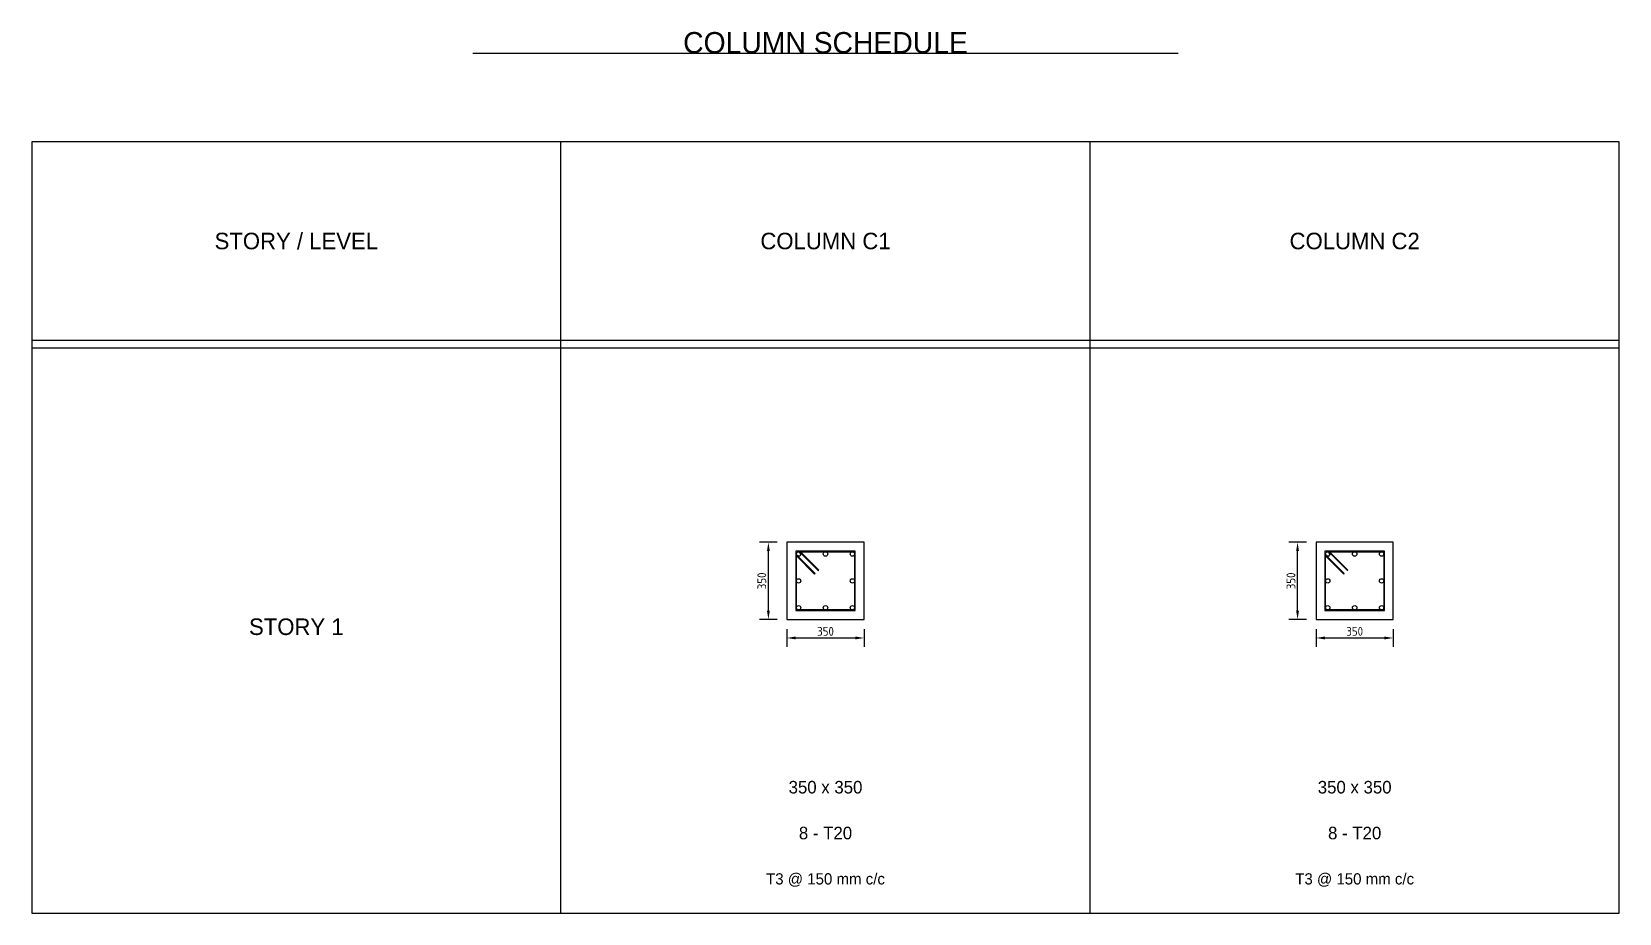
# Model space of a CAD drawing. Header units: metres. Extents: x -4573 to 21981, y -47896 to 1700.
# Drawn here: x 0 to 7200, y -30625 to -26626 of the extents above; entities that cross this region are included whole.
import ezdxf
from ezdxf.enums import TextEntityAlignment as Align

# ---------------------------------------------------------------- set-up
doc = ezdxf.new("R2010")
doc.units = ezdxf.units.M
for name, color, linetype in [('COLUMN', 7, 'Continuous'), ('DIM_LINEAR', 3, 'Continuous'), ('REBAR', 2, 'Continuous'), ('STIRRUP', 135, 'Continuous'), ('TEXT', 151, 'Continuous'), ('TITLE', 2, 'Continuous')]:
    doc.layers.add(name, color=color, linetype=linetype)
doc.styles.add('Dimension', font='isocp')
doc.dimstyles.new('Linear', dxfattribs={"dimtxt": 40, "dimasz": 40, "dimexe": 40, "dimexo": 40, "dimgap": 10, "dimtad": 1, "dimdsep": 46, "dimtxsty": 'Dimension', "dimcen": 2.5, "dimclrd": 132, "dimclre": 132, "dimclrt": 151, "dimazin": 3, "dimtfac": 1, "dimtmove": 0, "dimatfit": 3, "dimfxl": 40, "dimfxlon": 1})

msp = doc.modelspace()

# ---------------------------------------------------------------- texts
at = {"layer": 'HEADER'}
for s, p in [('STORY / LEVEL', (1200, -27575)), ('COLUMN C1', (3600, -27575)), ('COLUMN C2', (6000, -27575)), ('STORY 1', (1200, -29325))]:
    msp.add_text(s, height=75, dxfattribs=at).set_placement(p, align=Align.MIDDLE_CENTER)
at = {"layer": 'TEXT'}
for s, height, p in [('350 x 350', 57, (3600, -30053)), ('350 x 350', 57, (6000, -30053)), ('8 - T20', 57, (3600, -30261)), ('8 - T20', 57, (6000, -30261)), ('T3 @ 150 mm c/c', 51, (3600, -30469)), ('T3 @ 150 mm c/c', 51, (6000, -30469))]:
    msp.add_text(s, height=height, dxfattribs=at).set_placement(p, align=Align.MIDDLE_CENTER)
at = {"layer": 'TITLE'}
msp.add_text('COLUMN SCHEDULE', height=96, dxfattribs=at).set_placement((3600, -26675), align=Align.MIDDLE_CENTER)

# ---------------------------------------------------------------- dimensions: what is measured, and where the dimension line sits
at = {"layer": 'DIM_LINEAR'}
for base, p1, p2 in [((3341, -29292), (3425, -29292), (3425, -28942)), ((5741, -29292), (5825, -29292), (5825, -28942))]:
    msp.add_linear_dim(base=base, p1=p1, p2=p2, angle=90, text='350', dimstyle='Linear', dxfattribs=at).render()
for base, p1, p2 in [((3425, -29376), (3425, -29292), (3775, -29292)), ((5825, -29376), (5825, -29292), (6175, -29292))]:
    msp.add_linear_dim(base=base, p1=p1, p2=p2, text='350', dimstyle='Linear', dxfattribs=at).render()

# ---------------------------------------------------------------- linework, layer by layer
at = {"layer": 'BORDER'}
msp.add_lwpolyline([(0, -30625), (7200, -30625), (7200, -27125), (0, -27125), (0, -30625)], close=True, dxfattribs=at)
at = {"layer": 'COLUMN'}
for points in [[(3425, -29292), (3775, -29292), (3775, -28942), (3425, -28942), (3425, -29292)], [(5825, -29292), (6175, -29292), (6175, -28942), (5825, -28942), (5825, -29292)]]:
    msp.add_lwpolyline(points, close=True, dxfattribs=at)
at = {"layer": 'REBAR'}
for centre in [(3478, -28995), (3600, -28995), (3722, -28995), (5878, -28995), (6000, -28995), (6122, -28995), (3478, -29117), (3722, -29117), (5878, -29117), (6122, -29117), (3478, -29239), (3600, -29239), (3722, -29239), (5878, -29239), (6000, -29239), (6122, -29239)]:
    msp.add_circle(centre, 10, dxfattribs=at)
at = {"layer": 'STIRRUP'}
for points in [[(3465, -29252), (3735, -29252), (3735, -28982), (3465, -28982), (3465, -29252)], [(3486.445, -28985), (3732, -28985), (3732, -29249), (3468, -29249), (3468, -29003.445), (3550.731, -29086.176), (3552.853, -29084.055), (3468, -28999.202), (3481.109, -29004.568), (3483.913, -29003.139), (3486.139, -29000.913), (3487.568, -28998.109), (3482.202, -28985), (3567.055, -29069.853), (3569.176, -29067.731), (3486.445, -28985)], [(5865, -29252), (6135, -29252), (6135, -28982), (5865, -28982), (5865, -29252)], [(5886.445, -28985), (6132, -28985), (6132, -29249), (5868, -29249), (5868, -29003.445), (5950.731, -29086.176), (5952.853, -29084.055), (5868, -28999.202), (5881.109, -29004.568), (5883.913, -29003.139), (5886.139, -29000.913), (5887.568, -28998.109), (5882.202, -28985), (5967.055, -29069.853), (5969.176, -29067.731), (5886.445, -28985)]]:
    msp.add_lwpolyline(points, close=True, dxfattribs=at)
at = {"layer": 'TABLE'}
for p, q in [((2400, -30625), (2400, -27125)), ((4800, -30625), (4800, -27125)), ((0, -28025), (7200, -28025)), ((0, -28060), (7200, -28060))]:
    msp.add_line(p, q, dxfattribs=at)
at = {"layer": 'TITLE'}
msp.add_line((2000, -26723), (5200, -26723), dxfattribs=at)

msp.set_redraw_order([(e.dxf.handle, doc.entitydb.next_handle()) for e in msp.query("TEXT MTEXT ATTDEF DIMENSION ARC_DIMENSION")])  # texts and dimensions are drawn at this point

doc.saveas('drawing.dxf')
